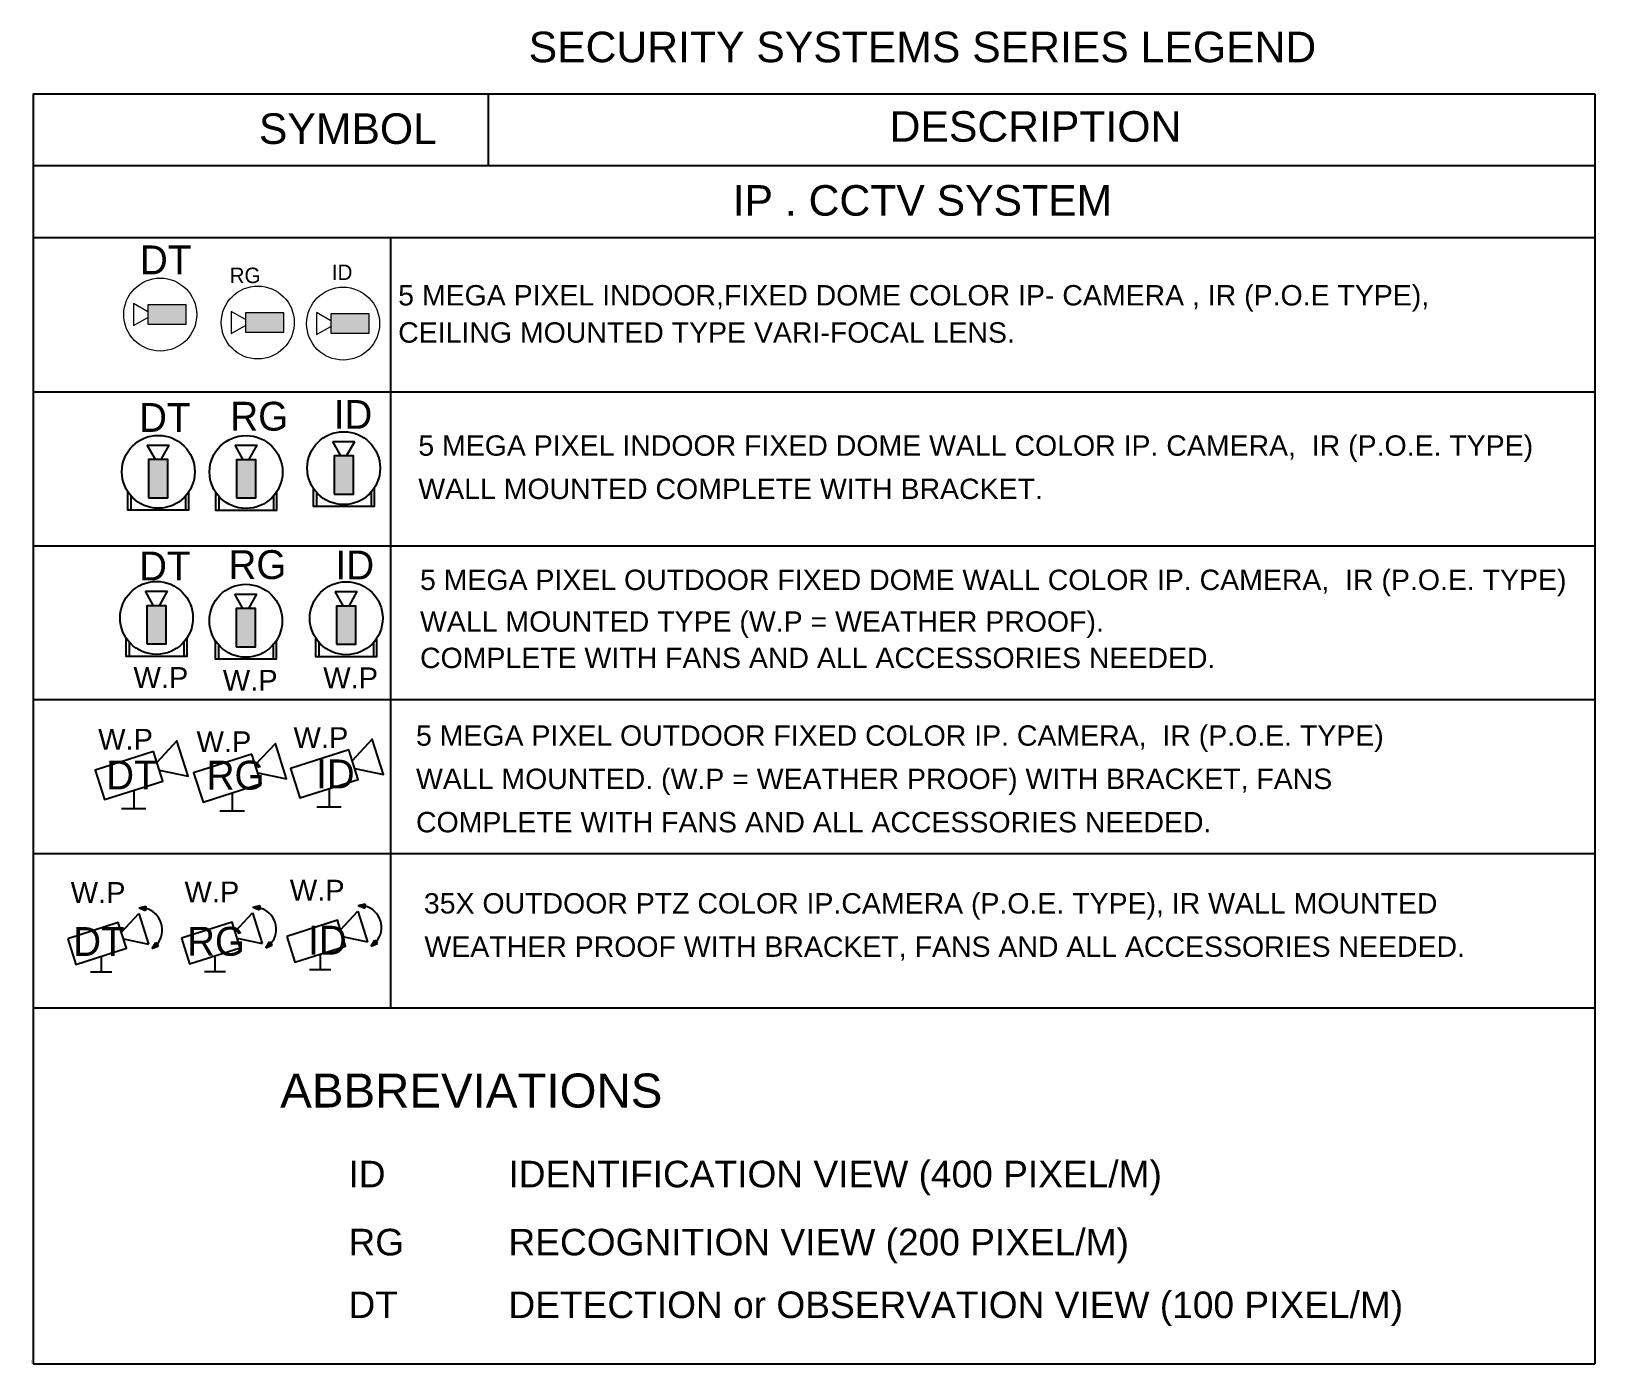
# Model space of a CAD drawing. Extents: x -15 to 263, y 300 to 484.
# Drawn here: x 193.11 to 213.36, y 384.12 to 401.38 of the extents above; entities that cross this region are included whole.
import ezdxf
from ezdxf.enums import TextEntityAlignment as Align

# ---------------------------------------------------------------- set-up
doc = ezdxf.new("R2010")
doc.units = 0
doc.header["$LTSCALE"] = 0.15
doc.layers.get('0').update_dxf_attribs({"color": 252})
doc.layers.add('CCTV', color=4, linetype='Continuous')
doc.layers.add('text', color=12, linetype='Continuous')
for name, color, linetype, lineweight in [('E-LT-CKT-NM', 7, 'Continuous', 30), ('T-CCTV', 7, 'Continuous', 0), ('T-TEXT-B', 140, 'Continuous', 0)]:
    doc.layers.add(name, color=color, linetype=linetype, lineweight=lineweight)
doc.styles.add('Arial_12', font='arial.ttf', dxfattribs={"height": 1.725869})
doc.styles.add('Arial_3', font='arial.ttf', dxfattribs={"height": 2.345885})
doc.styles.add('Arial_7', font='arial.ttf', dxfattribs={"height": 0.660856})
doc.styles.add('Arial_8', font='arial.ttf', dxfattribs={"height": 0.805844})
doc.styles.add('SDC-TEXT-ARB', font='sdc-arb.shx')
doc.styles.add('TEXT-B', font='arial.ttf')

msp = doc.modelspace()

# ---------------------------------------------------------------- texts
at = {"layer": 'CCTV', "color": 7}
for s, height, style, p in [('35X OUTDOOR PTZ COLOR IP.CAMERA (P.O.E. TYPE), IR WALL MOUNTED', 0.26391, 'Arial_7', (198.194, 389.948)), ('WEATHER PROOF WITH BRACKET, FANS AND ALL ACCESSORIES NEEDED.', 0.26391, 'Arial_7', (198.202, 389.387)), ('ID', 0.3441, 'Arial_12', (197.217, 386.401)), ('IDENTIFICATION VIEW (400 PIXEL/M)', 0.34405, 'Arial_12', (199.289, 386.401)), ('RG', 0.3441, 'Arial_12', (197.217, 385.519)), ('RECOGNITION VIEW (200 PIXEL/M) ', 0.34405, 'Arial_12', (199.289, 385.519)), ('DT', 0.3441, 'Arial_12', (197.217, 384.707)), ('DETECTION or OBSERVATION VIEW (100 PIXEL/M)', 0.34405, 'Arial_12', (199.289, 384.707))]:
    msp.add_text(s, height=height, dxfattribs=dict(at, style=style)).set_placement(p)
at = {"layer": 'CCTV', "color": 2, "style": 'Arial_12'}
msp.add_text('ABBREVIATIONS', height=0.43985, dxfattribs=at).set_placement((196.333, 387.435))
at = {"layer": 'CCTV', "color": 7, "line_spacing_factor": 0.941778}
for s, insert, char_height, width, attachment_point, style in [('SECURITY SYSTEMS SERIES LEGEND', (204.652, 401.373), 0.39586, 12.16002, 2, 'Arial_8'), ('SYMBOL', (196.057, 400.315), 0.3959, 2.74315, 1, 'Arial_8'), ('DESCRIPTION', (204.227, 400.343), 0.39586, 4.5073, 1, 'Arial_8'), ('IP . CCTV SYSTEM', (204.652, 399.385), 0.39586, 5.85949, 2, 'Arial_8'), ('5 MEGA PIXEL INDOOR,FIXED DOME COLOR IP- CAMERA , IR (P.O.E TYPE),', (197.861, 398.09), 0.26391, 15.9381, 1, 'Arial_7'), ('CEILING MOUNTED TYPE VARI-FOCAL LENS.', (197.861, 397.608), 0.26391, 8.24633, 1, 'Arial_7'), ('5 MEGA PIXEL INDOOR FIXED DOME WALL COLOR IP. CAMERA,  IR (P.O.E. TYPE)', (198.122, 396.143), 0.26391, 14.4745, 1, 'Arial_7'), ('WALL MOUNTED COMPLETE WITH BRACKET.', (198.122, 395.582), 0.26391, 9.65074, 1, 'Arial_7'), ('5 MEGA PIXEL OUTDOOR FIXED DOME WALL COLOR IP. CAMERA,  IR (P.O.E. TYPE)', (198.144, 394.403), 0.26391, 15.49927, 1, 'Arial_7'), ('WALL MOUNTED TYPE (W.P = WEATHER PROOF).', (198.144, 393.863), 0.26391, 14.53202, 1, 'Arial_7'), ('COMPLETE WITH FANS AND ALL ACCESSORIES NEEDED.', (198.144, 393.392), 0.26391, 11.05289, 1, 'Arial_7'), ('5 MEGA PIXEL OUTDOOR FIXED COLOR IP. CAMERA,  IR (P.O.E. TYPE)', (198.092, 392.386), 0.26391, 14.96237, 1, 'Arial_7'), ('WALL MOUNTED. (W.P = WEATHER PROOF) WITH BRACKET, FANS', (198.092, 391.825), 0.26391, 14.15464, 1, 'Arial_7'), ('COMPLETE WITH FANS AND ALL ACCESSORIES NEEDED.', (198.092, 391.264), 0.26391, 12.69581, 1, 'Arial_7')]:
    msp.add_mtext(s, dxfattribs=dict(at, insert=insert, char_height=char_height, width=width, attachment_point=attachment_point, style=style))

# ---------------------------------------------------------------- blocks, each defined once
blk = doc.blocks.new('CCTV DOME-WALL-ALL')
at = {"layer": 'T-CCTV'}
blk.add_hatch(color=256, dxfattribs=at).paths.add_polyline_path([(-94, 125), (-94, 500), (97, 500), (97, 125)], flags=0)
for p, q in [((-28, 498), (-108, 640)), ((-108, 640), (108, 640)), ((28, 498), (108, 640))]:
    blk.add_line(p, q)
blk.add_lwpolyline([(-95, 123), (95, 123), (95, 498), (-95, 498)], close=True)
for points in [[(298, 180), (298, 0), (-298, 0), (-298, 180)], [(-268, 141), (-268, 0)], [(268, 141), (268, 0)]]:
    blk.add_lwpolyline(points)
blk.add_circle((0, 378), 358)
at = {"layer": 'T-CCTV', "color": 140, "style": 'TEXT-B'}
blk.add_attdef('ALL', text='', height=200, dxfattribs=at).set_placement((0, 886), align=Align.MIDDLE_CENTER)
blk = doc.blocks.new('f2')
at = {"layer": 'CCTV', "xscale": 1.150579244100958, "yscale": 1.150579244100958, "zscale": 1.150579244100958}
blk.add_blockref('CCTV DOME-WALL-ALL', (99585, 52966), dxfattribs=at)
at = {"layer": 'E-LT-CKT-NM', "style": 'SDC-TEXT-ARB'}
blk.add_attdef('ID', (99472, 53845), '', height=326, dxfattribs=at)
blk = doc.blocks.new('f3')
at = {"layer": 'CCTV', "xscale": 1.150579244100958, "yscale": 1.150579244100958, "zscale": 1.150579244100958}
blk.add_blockref('CCTV DOME-WALL-ALL', (96821, 51720), dxfattribs=at)
at = {"layer": 'CCTV', "color": 7, "lineweight": 15, "insert": (96561, 51599), "char_height": 234.6, "width": 738.13, "attachment_point": 1, "line_spacing_factor": 0.941778, "style": 'Arial_3'}
blk.add_mtext('W.P', dxfattribs=at)
at = {"layer": 'E-LT-CKT-NM', "style": 'SDC-TEXT-ARB'}
blk.add_attdef('ID', (96700, 52593), '', height=326, dxfattribs=at)
blk = doc.blocks.new('f4')
at = {"layer": 'CCTV'}
for p, q in [((94306, 51895), (94306, 51688)), ((94444, 51688), (94167, 51688))]:
    blk.add_line(p, q, dxfattribs=at)
at = {"layer": 'CCTV', "flags": 128}
blk.add_lwpolyline([(94595, 52123), (94921, 52055), (94794, 52454), (94567, 52210)], dxfattribs=at)
blk.add_lwpolyline([(94528, 52333), (93870, 52123), (93977, 51790), (94634, 52000)], close=True, dxfattribs=at)
at = {"layer": 'CCTV', "color": 7, "lineweight": 15, "insert": (93904, 52590), "char_height": 234.6, "width": 738.13, "attachment_point": 1, "line_spacing_factor": 0.941778, "style": 'Arial_3'}
blk.add_mtext('W.P', dxfattribs=at)
at = {"layer": 'E-LT-CKT-NM', "style": 'SDC-TEXT-ARB'}
blk.add_attdef('ID', (94159, 51899), '', height=326, dxfattribs=at)
blk = doc.blocks.new('IPCCTV PTZ')
h = blk.add_hatch(color=256)
h.dxf.hatch_style = 1
h.paths.add_polyline_path([(429, 549), (502, 519), (506, 567)])
h = blk.add_hatch(color=256)
h.dxf.hatch_style = 1
h.paths.add_polyline_path([(575, 90), (648, 120), (617, 157)])
for p, q in [((429, 549), (506, 567)), ((429, 549), (502, 519)), ((506, 567), (502, 519)), ((228, 273), (425, 486)), ((425, 486), (535, 139)), ((252, 198), (535, 139)), ((575, 90), (617, 157)), ((575, 90), (648, 120)), ((648, 120), (617, 157))]:
    blk.add_line(p, q)
blk.add_lwpolyline([(-378, 198), (-286, -91), (286, 91), (194, 381)], close=True)
for points in [[(0, 0), (0, -180)], [(120, -180), (-120, -180)]]:
    blk.add_lwpolyline(points)
blk.add_arc((439, 299), 252, 320.2872, 75.0857)
at = {"layer": 'T-TEXT-B', "style": 'TEXT-B'}
blk.add_attdef('W.P', text='', height=200, dxfattribs=at).set_placement((-96, 454), align=Align.MIDDLE_CENTER)
blk = doc.blocks.new('f5')
at = {"layer": 'CCTV'}
blk.add_blockref('IPCCTV PTZ', (92465, 51926), dxfattribs=at)
at = {"layer": 'CCTV', "color": 7, "lineweight": 15, "insert": (92121, 52765), "char_height": 234.6, "width": 738.13, "attachment_point": 1, "line_spacing_factor": 0.941778, "style": 'Arial_3'}
blk.add_mtext('W.P', dxfattribs=at)
at = {"layer": 'E-LT-CKT-NM', "style": 'SDC-TEXT-ARB'}
blk.add_attdef('ID', (92328, 51920), '', height=326, dxfattribs=at)
blk = doc.blocks.new('LEGEND_dwg_CCTV DOME-1155345-TELECOMMUNICATION LEGEND_ GENERAL NOTES _SYMBOLS _ ABBREVIATIONS')
at = {"layer": 'T-CCTV'}
blk.add_hatch(color=256, dxfattribs=at).paths.add_polyline_path([(255, -95), (-120, -95), (-120, 95), (255, 95)], flags=0)
at = {"layer": 'T-CCTV', "flags": 128}
for points in [[(-120, 28), (-262, 108), (-262, -108), (-120, -28)], [(255, -95), (255, 95), (-120, 95), (-120, -95), (255, -95)]]:
    blk.add_lwpolyline(points, dxfattribs=at)
at = {"layer": 'T-CCTV'}
blk.add_circle((0, 0), 358, dxfattribs=at)
blk = doc.blocks.new('RG CAMERA')
at = {"layer": 'CCTV', "xscale": 1.150579243575653, "yscale": 1.150579243575653, "zscale": 1.150579243575653}
blk.add_blockref('LEGEND_dwg_CCTV DOME-1155345-TELECOMMUNICATION LEGEND_ GENERAL NOTES _SYMBOLS _ ABBREVIATIONS', (101765, 50919), dxfattribs=at)
at = {"layer": 'E-LT-CKT-NM', "style": 'SDC-TEXT-ARB'}
blk.add_attdef('RG', (101447, 51364), '', height=326, dxfattribs=at)
blk = doc.blocks.new('f7')
at = {"layer": 'CCTV', "xscale": 1.150579244100958, "yscale": 1.150579244100958, "zscale": 1.150579244100958}
blk.add_blockref('CCTV DOME-WALL-ALL', (99585, 50569), dxfattribs=at)
at = {"layer": 'E-LT-CKT-NM', "style": 'SDC-TEXT-ARB'}
blk.add_attdef('RG', (99407, 51471), '', height=326, dxfattribs=at)
blk = doc.blocks.new('f8')
at = {"layer": 'CCTV', "xscale": 1.150579244100958, "yscale": 1.150579244100958, "zscale": 1.150579244100958}
blk.add_blockref('CCTV DOME-WALL-ALL', (96821, 49594), dxfattribs=at)
at = {"layer": 'CCTV', "color": 7, "lineweight": 15, "insert": (96561, 49474), "char_height": 234.6, "width": 738.13, "attachment_point": 1, "line_spacing_factor": 0.941778, "style": 'Arial_3'}
blk.add_mtext('W.P', dxfattribs=at)
at = {"layer": 'E-LT-CKT-NM', "style": 'SDC-TEXT-ARB'}
blk.add_attdef('RG', (96625, 50500), '', height=326, dxfattribs=at)
blk = doc.blocks.new('f9')
at = {"layer": 'CCTV'}
for p, q in [((94306, 50143), (94306, 49936)), ((94444, 49936), (94167, 49936))]:
    blk.add_line(p, q, dxfattribs=at)
at = {"layer": 'CCTV', "flags": 128}
blk.add_lwpolyline([(94595, 50371), (94921, 50303), (94794, 50702), (94567, 50458)], dxfattribs=at)
blk.add_lwpolyline([(94528, 50581), (93870, 50371), (93977, 50038), (94634, 50248)], close=True, dxfattribs=at)
at = {"layer": 'CCTV', "color": 7, "lineweight": 15, "insert": (93904, 50838), "char_height": 234.6, "width": 738.13, "attachment_point": 1, "line_spacing_factor": 0.941778, "style": 'Arial_3'}
blk.add_mtext('W.P', dxfattribs=at)
at = {"layer": 'E-LT-CKT-NM', "style": 'SDC-TEXT-ARB'}
blk.add_attdef('RG', (94018, 50180), '', height=326, dxfattribs=at)
blk = doc.blocks.new('f10')
at = {"layer": 'CCTV'}
blk.add_blockref('IPCCTV PTZ', (92436, 50232), dxfattribs=at)
at = {"layer": 'CCTV', "color": 7, "lineweight": 15, "insert": (92092, 51071), "char_height": 234.6, "width": 738.13, "attachment_point": 1, "line_spacing_factor": 0.941778, "style": 'Arial_3'}
blk.add_mtext('W.P', dxfattribs=at)
at = {"layer": 'E-LT-CKT-NM', "style": 'SDC-TEXT-ARB'}
blk.add_attdef('RG', (92121, 50233), '', height=326, dxfattribs=at)
blk = doc.blocks.new('F11')
at = {"layer": 'CCTV', "xscale": 1.150579243575653, "yscale": 1.150579243575653, "zscale": 1.150579243575653}
blk.add_blockref('LEGEND_dwg_CCTV DOME-1155345-TELECOMMUNICATION LEGEND_ GENERAL NOTES _SYMBOLS _ ABBREVIATIONS', (101765, 48800), dxfattribs=at)
at = {"layer": 'E-LT-CKT-NM', "style": 'SDC-TEXT-ARB'}
blk.add_attdef('DT', (101536, 49255), '', height=326, dxfattribs=at)
blk = doc.blocks.new('f12')
at = {"layer": 'CCTV', "xscale": 1.150579244100958, "yscale": 1.150579244100958, "zscale": 1.150579244100958}
blk.add_blockref('CCTV DOME-WALL-ALL', (99585, 48413), dxfattribs=at)
at = {"layer": 'E-LT-CKT-NM', "style": 'SDC-TEXT-ARB'}
blk.add_attdef('DT', (99368, 49299), '', height=326, dxfattribs=at)
blk = doc.blocks.new('f13')
at = {"layer": 'CCTV', "xscale": 1.150579244100958, "yscale": 1.150579244100958, "zscale": 1.150579244100958}
blk.add_blockref('CCTV DOME-WALL-ALL', (96821, 47317), dxfattribs=at)
at = {"layer": 'CCTV', "color": 7, "lineweight": 15, "insert": (96561, 47196), "char_height": 234.6, "width": 738.13, "attachment_point": 1, "line_spacing_factor": 0.941778, "style": 'Arial_3'}
blk.add_mtext('W.P', dxfattribs=at)
at = {"layer": 'E-LT-CKT-NM', "style": 'SDC-TEXT-ARB'}
blk.add_attdef('DT', (96624, 48175), '', height=326, dxfattribs=at)
blk = doc.blocks.new('f15')
at = {"layer": 'CCTV'}
for p, q in [((94306, 47899), (94306, 47691)), ((94444, 47691), (94167, 47691))]:
    blk.add_line(p, q, dxfattribs=at)
at = {"layer": 'CCTV', "flags": 128}
blk.add_lwpolyline([(94595, 48127), (94921, 48059), (94794, 48457), (94567, 48213)], dxfattribs=at)
blk.add_lwpolyline([(94528, 48337), (93870, 48127), (93977, 47794), (94634, 48004)], close=True, dxfattribs=at)
at = {"layer": 'CCTV', "color": 7, "lineweight": 15, "insert": (93904, 48594), "char_height": 234.6, "width": 600.71, "attachment_point": 1, "line_spacing_factor": 0.941778, "style": 'Arial_3'}
blk.add_mtext('W.P', dxfattribs=at)
at = {"layer": 'E-LT-CKT-NM', "style": 'SDC-TEXT-ARB'}
blk.add_attdef('DT', (93995, 47910), '', height=326, dxfattribs=at)
blk = doc.blocks.new('f18')
at = {"layer": 'CCTV'}
blk.add_blockref('IPCCTV PTZ', (92407, 48161), dxfattribs=at)
at = {"layer": 'CCTV', "color": 7, "lineweight": 15, "insert": (92063, 49000), "char_height": 234.6, "width": 738.13, "attachment_point": 1, "line_spacing_factor": 0.941778, "style": 'Arial_3'}
blk.add_mtext('W.P', dxfattribs=at)
at = {"layer": 'E-LT-CKT-NM', "style": 'SDC-TEXT-ARB'}
blk.add_attdef('DT', (92091, 48166), '', height=326, dxfattribs=at)
blk = doc.blocks.new('ID CAMERA')
at = {"layer": 'CCTV', "color": 6, "xscale": 1.150579243575653, "yscale": 1.150579243575653, "zscale": 1.150579243575653}
blk.add_blockref('LEGEND_dwg_CCTV DOME-1155345-TELECOMMUNICATION LEGEND_ GENERAL NOTES _SYMBOLS _ ABBREVIATIONS', (-412, 0), dxfattribs=at)
at = {"layer": 'E-LT-CKT-NM', "color": 1, "style": 'SDC-TEXT-ARB'}
blk.add_attdef('ID', (-539, 492), '', height=326, dxfattribs=at)

# ---------------------------------------------------------------- linework, layer by layer
at = {"layer": 'CCTV', "color": 10}
for p, q in [((193.133, 400.568), (213.361, 400.568)), ((199.028, 400.568), (199.028, 399.641))]:
    msp.add_line(p, q, dxfattribs=at)
at = {"layer": 'CCTV', "color": 1}
for p, q in [((193.133, 399.641), (213.361, 399.641)), ((193.133, 398.705), (213.361, 398.705)), ((197.761, 398.705), (197.761, 388.728)), ((193.133, 396.709), (213.361, 396.709)), ((193.133, 394.714), (213.361, 394.714)), ((193.133, 392.719), (213.361, 392.719)), ((193.133, 390.724), (213.361, 390.724)), ((193.133, 388.728), (213.361, 388.728)), ((193.133, 384.115), (213.361, 384.115))]:
    msp.add_line(p, q, dxfattribs=at)
for points in [[(193.133, 400.568), (193.133, 384.115)], [(213.361, 400.568), (213.361, 384.115)]]:
    msp.add_lwpolyline(points, dxfattribs=at)
at = {"layer": 'text', "color": 252, "linetype": 'Continuous'}
for p, q in [((193.108, 384.159), (193.108, 384.159)), ((193.108, 384.155), (193.108, 384.155)), ((193.108, 384.15), (193.108, 384.15)), ((193.108, 384.145), (193.108, 384.145)), ((193.108, 384.14), (193.108, 384.14)), ((193.108, 384.135), (193.108, 384.135)), ((193.108, 384.127), (193.108, 384.127)), ((193.108, 384.124), (193.108, 384.124))]:
    msp.add_line(p, q, dxfattribs=at)

# ---------------------------------------------------------------- block references
at = {"layer": 'E-LT-CKT-NM', "xscale": 0.001146844099872414, "yscale": 0.001146844099872414, "zscale": 0.001146844099872414}
for name, p, values in [('F11', (78.07, 341.742), {'DT': 'DT'}), ('f12', (80.545, 339.65), {'DT': 'DT'}), ('f7', (81.682, 337.175), {'RG': 'RG'}), ('f2', (82.947, 334.476), {'ID': 'ID'}), ('f13', (83.692, 339.014), {'DT': 'DT'}), ('f8', (84.849, 336.366), {'RG': 'RG'}), ('f3', (86.15, 333.96), {'ID': 'ID'}), ('f15', (86.281, 336.611), {'DT': 'DT'}), ('f9', (87.556, 334.005), {'RG': 'RG'}), ('f4', (88.812, 332.05), {'ID': 'ID'}), ('f18', (88.037, 334.16), {'DT': 'DT'}), ('f10', (89.478, 331.792), {'RG': 'RG'}), ('f5', (90.809, 329.872), {'ID': 'ID'})]:
    msp.add_blockref(name, p, dxfattribs=at).add_auto_attribs(values)
at = {"layer": 'E-LT-CKT-NM'}
ref = msp.add_blockref('RG CAMERA', (79.334, 339.209), dxfattribs=dict(at, xscale=0.001146844099872414, yscale=0.001146844099872414, zscale=0.001146844099872414))
ref.add_attrib('RG', 'RG', (195.677, 398.116), dxfattribs={"height": 0.2, "style": 'SDC-TEXT-ARB'})
ref = msp.add_blockref('ID CAMERA', (197.62, 397.591), dxfattribs=dict(at, xscale=0.001146844099872414, yscale=0.001146844099872414, zscale=0.001146844099872414))
ref.add_attrib('ID', 'ID', (197.001, 398.156), dxfattribs={"color": 1, "height": 0.2, "style": 'SDC-TEXT-ARB'})

msp.set_redraw_order([(e.dxf.handle, doc.entitydb.next_handle()) for e in msp.query("TEXT MTEXT ATTDEF DIMENSION ARC_DIMENSION")])  # texts and dimensions are drawn at this point

doc.saveas('drawing.dxf')
